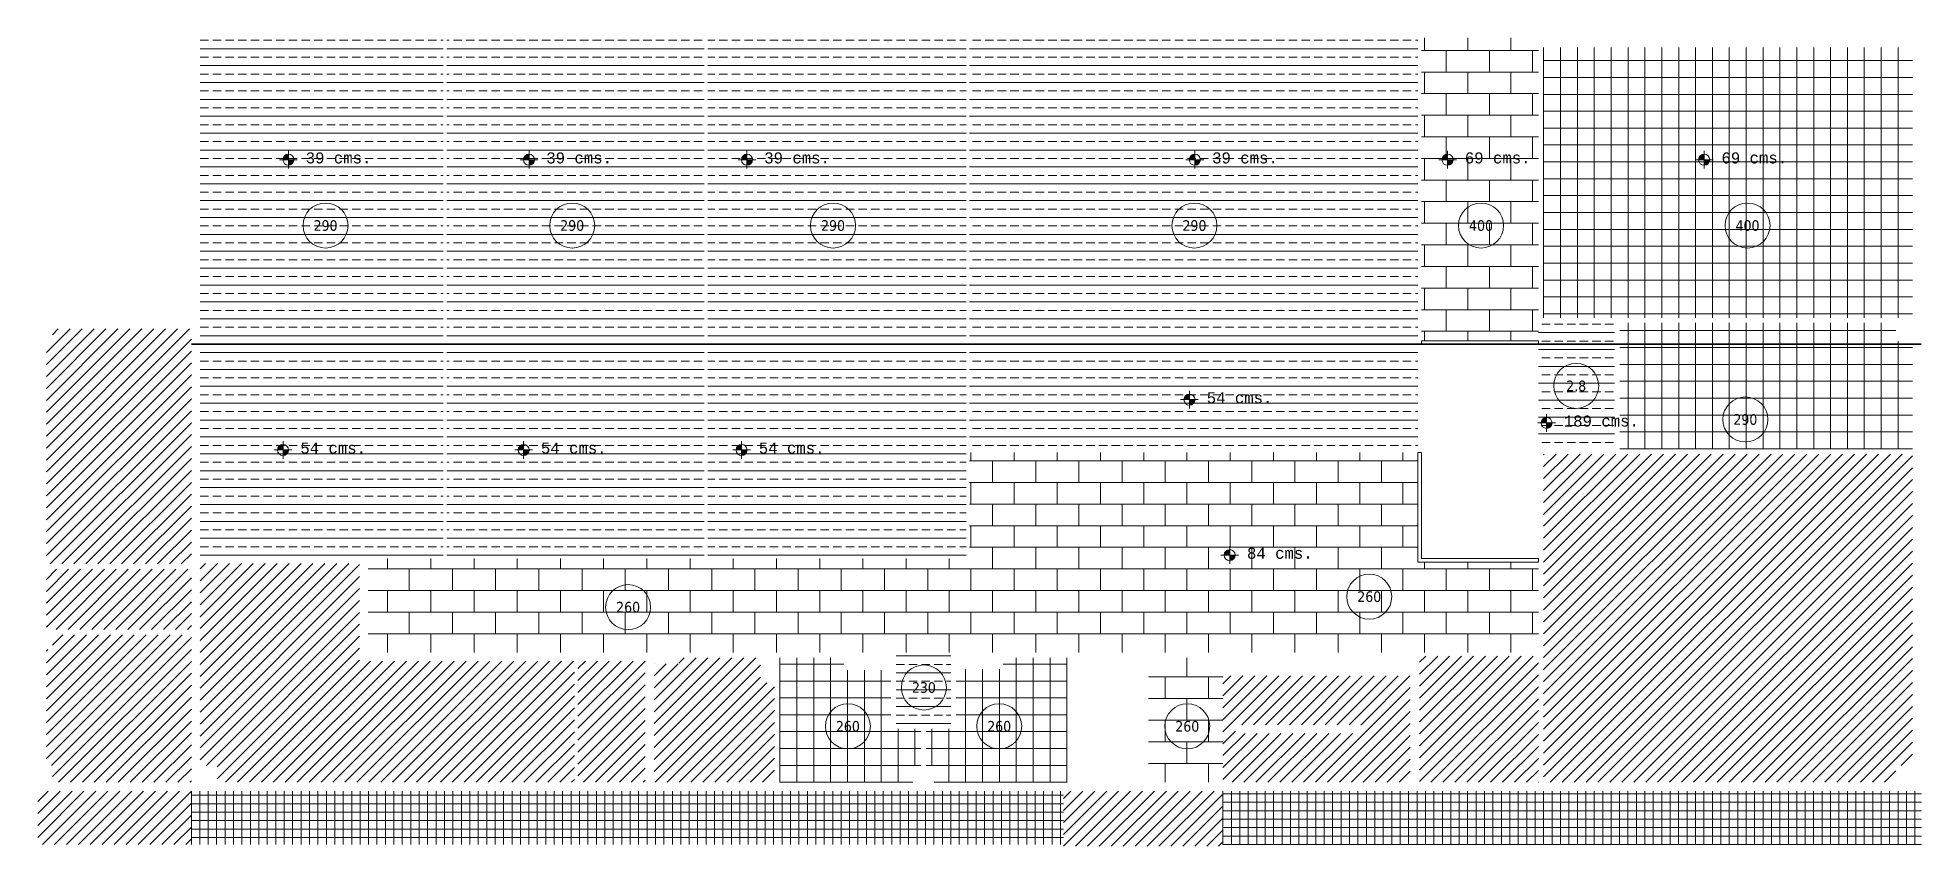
# Model space of a CAD drawing. Header units: millimetres. Extents: x 3383 to 4292, y 1469 to 1637.
# Drawn here: x 3550.4 to 3603.6, y 1542.8 to 1565.6 of the extents above; entities that cross this region are included whole.
import ezdxf
from ezdxf.enums import TextEntityAlignment as Align

# ---------------------------------------------------------------- set-up
doc = ezdxf.new("R2010")
doc.units = ezdxf.units.MM
doc.header["$LTSCALE"] = 0.0035
doc.linetypes.add('ACAD_ISO02W100', pattern=[15, 12, -3])
doc.layers.get('0').update_dxf_attribs({"lineweight": 5})
for name, color, linetype, lineweight in [('AT_heraklith', 7, 'Continuous', 5), ('AT_practicable vinilico', 7, 'Continuous', 5), ('AT_rebocado y pintado', 7, 'Continuous', 5), ('AT_texto', 7, 'Continuous', 5), ('AT_texto @ 0.1', 7, 'Continuous', 5), ('AT_tramex', 7, 'Continuous', 5), ('AT_vinilico continuo', 7, 'Continuous', 5)]:
    doc.layers.add(name, color=color, linetype=linetype, lineweight=lineweight)
doc.styles.get("Standard").update_dxf_attribs({"font": 'LUCON.TTF'})
doc.styles.add('Tahoma', font='TAHOMA.TTF')

# ---------------------------------------------------------------- blocks, each defined once
blk = doc.blocks.new('Símbolo de elevación - Imperial')
at = {"color": 0}
for p, q in [((-0.09491887453623349, 0.1040738519268416), (0.105081125463812, 0.1040738519268416)), ((0.005081125463675562, 0.004073851926818861), (0.005081125463675562, 0.2040738519268643))]:
    blk.add_line(p, q, dxfattribs=at)
at = {"color": 0, "const_width": 0.0625}
for points in [[(0.005081125463675562, 0.1353238519268416, 0.4142135623730951), (-0.02616887453632444, 0.1040738519268416, 1)], [(0.005081125463675562, 0.0728238519268416, 0.4142135623730951), (0.03633112546367556, 0.1040738519268416, 1)]]:
    blk.add_lwpolyline(points, format="xyb", dxfattribs=at)
at = {"color": 0}
blk.add_circle((0.005081125463675562, 0.1040738519268416), 0.0625, dxfattribs=at)
blk = doc.blocks.new('Identificador - Métrico')
blk.add_circle((0, 0), 6.35)
at = {"style": 'Tahoma', "flags": 8}
blk.add_attdef('DETALLE Nº', text='', height=3, dxfattribs=at).set_placement((0, 0), align=Align.MIDDLE_CENTER)

msp = doc.modelspace()

# ---------------------------------------------------------------- hatches: boundary and pattern name
at = {"layer": 'AT_heraklith'}
h = msp.add_hatch(dxfattribs=at)
h.set_pattern_fill('AR-B816', color=256, scale=0.003, style=0)
h.set_pattern_definition([(0, (3603.528531677469, 1565.824570129918), (0, 0.6096), []), (90, (3603.528531677469, 1565.824570129918), (-0.6096, 0.6096), [0.6096, -0.6096])])
h.paths.add_polyline_path([(3583.818530642998, 1548.074539693204), (3581.718531564023, 1548.074539693204), (3581.718531564023, 1544.564570134686), (3583.818530642998, 1544.564570134686)])
h.paths.add_polyline_path([(3592.718531679455, 1565.574570129968), (3589.418531677775, 1565.574570129968), (3589.418531677009, 1557.02457025812), (3592.718531678689, 1557.02457025812)])
h.paths.add_polyline_path([(3576.668531677446, 1550.874570129909), (3559.698531692757, 1550.874570129924), (3559.698531694733, 1548.22457045281), (3592.718531679455, 1548.224570477435), (3592.718531679455, 1550.774570129949), (3589.318531677777, 1550.774570129949), (3589.318531677777, 1553.874570129903), (3576.668531677462, 1553.874570129903)])
at = {"layer": 'AT_practicable vinilico'}
h = msp.add_hatch(dxfattribs=at)
h.set_pattern_fill('ANSI37', color=256, scale=0.15, angle=45, style=0)
h.set_pattern_definition([(90, (3592.868531679455, 1553.974570129911), (-0.47625, 8.326672684688674e-17), []), (180, (3592.868531679455, 1553.974570129911), (-8.326672684688674e-17, -0.47625), [])])
h.paths.add_polyline_path([(3595.018531679455, 1557.524570129925), (3602.803531684485, 1557.524570129925), (3602.803531684485, 1557.025015883217), (3602.803531684485, 1557.010015883217), (3603.278531677476, 1557.010015883217), (3603.278531677476, 1553.974570129911), (3595.018531679455, 1553.974570129912)])
h.paths.add_polyline_path([(3592.868531679455, 1557.674570129926), (3603.278531677477, 1557.674570129926), (3603.278531677477, 1565.294570129918), (3592.868531679455, 1565.294570129918)])
h = msp.add_hatch(dxfattribs=at)
h.set_pattern_fill('ANSI37', color=256, scale=0.15, angle=45, style=0)
h.set_pattern_definition([(90, (3571.318531594697, 1544.564570121576), (-0.47625, 8.326672684688674e-17), []), (180, (3571.318531594697, 1544.564570121576), (-8.326672684688674e-17, -0.47625), [])])
h.paths.add_polyline_path([(3575.443531596613, 1546.074570257184), (3576.293531573646, 1546.074570256666), (3576.293531573646, 1547.754570254917), (3577.618531434793, 1547.754570254917), (3577.618531434793, 1548.074570242544), (3579.418531464274, 1548.074570242544), (3579.418531456068, 1544.564570121576), (3575.668531597472, 1544.564570121576), (3575.668531567093, 1545.030357970056), (3575.443531595532, 1545.030357970289)])
h.paths.add_polyline_path([(3571.318531728951, 1548.074570242975), (3573.118531718495, 1548.074570179489), (3573.118531706327, 1547.729570254916), (3574.443531573645, 1547.729570254916), (3574.443531574656, 1546.074570256666), (3575.293531596612, 1546.074570255786), (3575.293531595532, 1545.030357969824), (3575.06853159505, 1545.030357970056), (3575.068531598299, 1544.564570142995), (3571.318531594697, 1544.564570286429)])
at = {"layer": 'AT_rebocado y pintado'}
h = msp.add_hatch(dxfattribs=at)
h.set_pattern_fill('ANSI31', color=256, scale=0.075, style=0)
h.set_pattern_definition([(45, (3550.623026631461, 1544.564570123623), (-0.1683798022700466, 0.1683798022700466), [])])
h.paths.add_polyline_path([(3554.95853167747, 1550.734570129913), (3559.458531694719, 1550.734570129901), (3559.458531685544, 1547.98457038359), (3565.468531550841, 1547.984570366541), (3565.518531735777, 1547.984570363371), (3565.518531724366, 1544.564570129919), (3555.433531684481, 1544.564570129919), (3555.433531684481, 1545.039570129919), (3554.958531677471, 1545.039570129919)])
h.paths.add_polyline_path([(3550.623026631461, 1548.309570129921), (3550.788026631461, 1548.309570129921), (3550.788026631461, 1548.724570129921), (3554.708531677477, 1548.72457012992), (3554.708531677477, 1544.564570129913), (3550.78802663146, 1544.564570129919), (3550.788026631461, 1545.039570129919), (3550.623026631461, 1545.039570129919)])
h.paths.add_polyline_path([(3550.623026631461, 1548.874570129921), (3554.708531677477, 1548.874570129921), (3554.708531677477, 1550.574570129927), (3550.623026631461, 1550.574570129927)])
h.paths.add_polyline_path([(3550.623026631461, 1550.724570129927), (3554.708531677477, 1550.724570129927), (3554.708531677477, 1557.355015883238), (3550.788026631462, 1557.355015883238), (3550.788026631462, 1557.010015883237), (3550.623026631461, 1557.010015883237)])
h.paths.add_polyline_path([(3565.618531735777, 1547.984570360588), (3567.518531724366, 1547.984570360588), (3567.518531724366, 1544.564570123623), (3565.618531735777, 1544.564570123623)])
h.paths.add_polyline_path([(3567.768531724366, 1547.904570254917), (3568.468531724366, 1547.904570254917), (3568.468531724366, 1548.07457031841), (3570.768531595535, 1548.074570166212), (3570.768531348389, 1547.374569876024), (3571.16853159537, 1547.374569876024), (3571.168531594697, 1544.564570129918), (3567.768531724365, 1544.564570129919)])
h.paths.add_polyline_path([(3589.368531677763, 1544.564570129919), (3592.718531679455, 1544.564570129919), (3592.718531679455, 1548.124570477436), (3589.368531677763, 1548.124570477436)])
h.paths.add_polyline_path([(3592.868531679455, 1553.824570129911), (3603.278531677476, 1553.824570129911), (3603.278531677476, 1545.039570129899), (3602.803531684484, 1545.039570129899), (3602.803531684484, 1544.564570129919), (3592.868531679455, 1544.564570129919)])
h = msp.add_hatch(dxfattribs=at)
h.set_pattern_fill('ANSI31', color=256, scale=0.075, style=0)
h.set_pattern_definition([(45, (3581.718531564023, 1544.564570134686), (-0.1683798022700466, 0.1683798022700466), [])])
h.paths.add_polyline_path([(3584.168531628254, 1546.184570134686), (3587.708531628256, 1546.184570134686), (3587.708531628256, 1545.944570134686), (3584.168531628254, 1545.944570134686)], flags=16)
h.paths.add_polyline_path([(3583.818530642203, 1547.564570874552), (3589.10353167093, 1547.564570874552), (3589.10353167093, 1544.564570138053), (3583.818530642203, 1544.564570138053)])
h = msp.add_hatch(dxfattribs=at)
h.set_pattern_fill('ANSI31', color=256, scale=0.075, style=0)
h.set_pattern_definition([(45, (3550.373026631463, 1543.008272825168), (-0.1683798022700466, 0.1683798022700466), [])])
h.paths.add_polyline_path([(3550.373026631463, 1544.314570129919), (3554.708531677477, 1544.314570129919), (3554.708531677477, 1542.808272825168), (3550.373026631463, 1542.808272825168)])
h = msp.add_hatch(dxfattribs=at)
h.set_pattern_fill('ANSI31', color=256, scale=0.075, style=0)
h.set_pattern_definition([(45, (3579.318531591612, 1542.758272824817), (-0.1683798022700466, 0.1683798022700466), [])])
h.paths.add_polyline_path([(3579.318531591612, 1542.758272824817), (3583.818530385195, 1542.758272824817), (3583.818530385195, 1544.314570129919), (3579.318531591612, 1544.314570129919)])
at = {"layer": 'AT_tramex'}
h = msp.add_hatch(dxfattribs=at)
h.set_pattern_fill('ANSI37', color=256, scale=0.075, angle=45, style=0)
h.set_pattern_definition([(90, (3554.708531677477, 1543.008272825168), (-0.238125, 4.163336342344337e-17), []), (180, (3554.708531677477, 1543.008272825168), (-4.163336342344337e-17, -0.238125), [])])
h.paths.add_polyline_path([(3554.708531677477, 1542.808272825168), (3579.318531591612, 1542.808272836305), (3579.318531591612, 1544.314570129912), (3554.708531677477, 1544.314570129913)])
h = msp.add_hatch(dxfattribs=at)
h.set_pattern_fill('ANSI37', color=256, scale=0.075, angle=45, style=0)
h.set_pattern_definition([(90, (3583.818530385195, 1542.808272836305), (-0.238125, 4.163336342344337e-17), []), (180, (3583.818530385195, 1542.808272836305), (-4.163336342344337e-17, -0.238125), [])])
h.paths.add_polyline_path([(3583.818530385195, 1542.808272836305), (3603.52853167747, 1542.808272836305), (3603.52853167747, 1544.314570129912), (3583.818530385195, 1544.314570129912)])
at = {"layer": 'AT_vinilico continuo'}
h = msp.add_hatch(dxfattribs=at)
h.set_pattern_fill('BRASS', color=256, scale=0.075, style=0)
h.set_pattern_definition([(0, (3554.958531677471, 1550.97457012991), (0, 0.47625), []), (0, (3554.958531677471, 1551.21269512991), (0, 0.47625), [0.238125, -0.1190625])])
h.paths.add_polyline_path([(3554.958531677471, 1550.974570129913), (3561.818531679064, 1550.974570129913), (3561.818531679064, 1565.574570129918), (3554.958531677471, 1565.574570129918)])
h.paths.add_polyline_path([(3561.918531679064, 1565.574570129918), (3569.178531684177, 1565.574570129918), (3569.178531684177, 1550.97457012991), (3561.918531679064, 1550.97457012991)])
h.paths.add_polyline_path([(3569.278531684177, 1550.97457012991), (3576.568531677507, 1550.97457012991), (3576.568531677507, 1565.574570129918), (3569.278531684177, 1565.574570129918)])
h.paths.add_polyline_path([(3576.668531677506, 1565.574570129918), (3589.318531677775, 1565.574570129918), (3589.318531677775, 1553.974570129895), (3576.668531677506, 1553.974570129895)])
h = msp.add_hatch(dxfattribs=at)
h.set_pattern_fill('BRASS', color=256, scale=0.075, style=0)
h.set_pattern_definition([(0, (3603.52853167747, 1565.824570129918), (0, 0.47625), []), (0, (3603.52853167747, 1566.062695129918), (0, 0.47625), [0.238125, -0.1190625])])
h.paths.add_polyline_path([(3592.718531679354, 1553.974570129912), (3594.868531679456, 1553.974570129912), (3594.868531679456, 1557.524570129925), (3592.718531679354, 1557.524570129925)])
h = msp.add_hatch(dxfattribs=at)
h.set_pattern_fill('BRASS', color=256, scale=0.075, style=0)
h.set_pattern_definition([(0, (3574.593531573646, 1546.224570256666), (0, 0.47625), []), (0, (3574.593531573646, 1546.462695256666), (0, 0.47625), [0.238125, -0.1190625])])
h.paths.add_polyline_path([(3574.593531573646, 1546.224570256666), (3576.143531573646, 1546.224570256666), (3576.143531573646, 1548.224570244421), (3574.593531573646, 1548.224570244421)])

# ---------------------------------------------------------------- linework, layer by layer
at = {"layer": 'AT_texto', "linetype": 'ACAD_ISO02W100', "ltscale": 10, "const_width": 0.05}
msp.add_lwpolyline([(3554.708531677478, 1556.924570573491), (3603.528530630817, 1556.924570129918)], dxfattribs=at)
at = {"layer": 'AT_vinilico continuo'}
for points in [[(3592.718531679438, 1556.924570229528), (3589.418531677009, 1556.924570229528), (3589.418531677009, 1557.02457025812), (3592.718531679438, 1557.02457025812)], [(3589.418531677777, 1553.874570129903), (3589.318531677777, 1553.874570129903), (3589.318531677777, 1550.774570129949), (3592.718531679455, 1550.774570129949), (3592.718531679455, 1550.874570129945), (3589.418531677773, 1550.874570129945)]]:
    msp.add_lwpolyline(points, close=True, dxfattribs=at)

# ---------------------------------------------------------------- block references
at = {"layer": 'AT_texto @ 0.1'}
ref = msp.add_blockref('Símbolo de elevación - Imperial', (3557.436033650021, 1561.870016017388), dxfattribs=dict(at, xscale=2.5, yscale=2.5, zscale=2.5))
ref.add_attrib('ELEVACIÓN', '39 cms.', (3557.936033650014, 1562.026266017388), dxfattribs={"layer": '0', "color": 0, "height": 0.3125})
ref = msp.add_blockref('Símbolo de elevación - Imperial', (3564.225288613263, 1561.870016017388), dxfattribs=dict(at, xscale=2.5, yscale=2.5, zscale=2.5))
ref.add_attrib('ELEVACIÓN', '39 cms.', (3564.725288613256, 1562.026266017388), dxfattribs={"layer": '0', "color": 0, "height": 0.3125})
ref = msp.add_blockref('Símbolo de elevación - Imperial', (3570.374051563718, 1561.870016017388), dxfattribs=dict(at, xscale=2.5, yscale=2.5, zscale=2.5))
ref.add_attrib('ELEVACIÓN', '39 cms.', (3570.874051563711, 1562.026266017388), dxfattribs={"layer": '0', "color": 0, "height": 0.3125})
ref = msp.add_blockref('Símbolo de elevación - Imperial', (3583.013168401423, 1561.870016017388), dxfattribs=dict(at, xscale=2.5, yscale=2.5, zscale=2.5))
ref.add_attrib('ELEVACIÓN', '39 cms.', (3583.513168401416, 1562.026266017388), dxfattribs={"layer": '0', "color": 0, "height": 0.3125})
ref = msp.add_blockref('Símbolo de elevación - Imperial', (3590.14484675233, 1561.870016017388), dxfattribs=dict(at, xscale=2.5, yscale=2.5, zscale=2.5))
ref.add_attrib('ELEVACIÓN', '69 cms.', (3590.644846752322, 1562.026266017388), dxfattribs={"layer": '0', "color": 0, "height": 0.3125})
ref = msp.add_blockref('Símbolo de elevación - Imperial', (3597.386200131208, 1561.870016017388), dxfattribs=dict(at, xscale=2.5, yscale=2.5, zscale=2.5))
ref.add_attrib('ELEVACIÓN', '69 cms.', (3597.886200131201, 1562.026266017388), dxfattribs={"layer": '0', "color": 0, "height": 0.3125})
ref = msp.add_blockref('Identificador - Métrico', (3558.496090254478, 1560.27505679108), dxfattribs=dict(at, xscale=0.1, yscale=0.1, zscale=0.1))
ref.add_attrib('DETALLE Nº', '290', dxfattribs={"layer": '0', "height": 0.3, "style": 'Tahoma'}).set_placement((3558.496090254478, 1560.27505679108), align=Align.MIDDLE_CENTER)
ref = msp.add_blockref('Identificador - Métrico', (3565.456090256072, 1560.27505679108), dxfattribs=dict(at, xscale=0.1, yscale=0.1, zscale=0.1))
ref.add_attrib('DETALLE Nº', '290', dxfattribs={"layer": '0', "height": 0.3, "style": 'Tahoma'}).set_placement((3565.456090256072, 1560.27505679108), align=Align.MIDDLE_CENTER)
ref = msp.add_blockref('Identificador - Métrico', (3572.816090261184, 1560.27505679108), dxfattribs=dict(at, xscale=0.1, yscale=0.1, zscale=0.1))
ref.add_attrib('DETALLE Nº', '290', dxfattribs={"layer": '0', "height": 0.3, "style": 'Tahoma'}).set_placement((3572.816090261184, 1560.27505679108), align=Align.MIDDLE_CENTER)
ref = msp.add_blockref('Identificador - Métrico', (3583.013727535496, 1560.275056790994), dxfattribs=dict(at, xscale=0.1, yscale=0.1, zscale=0.1))
ref.add_attrib('DETALLE Nº', '290', dxfattribs={"layer": '0', "height": 0.3, "style": 'Tahoma'}).set_placement((3583.013727535496, 1560.275056790994), align=Align.MIDDLE_CENTER)
ref = msp.add_blockref('Identificador - Métrico', (3591.101377827858, 1560.275056790994), dxfattribs=dict(at, xscale=0.1, yscale=0.1, zscale=0.1))
ref.add_attrib('DETALLE Nº', '400', dxfattribs={"layer": '0', "height": 0.3, "style": 'Tahoma'}).set_placement((3591.101377827858, 1560.275056790994), align=Align.MIDDLE_CENTER)
ref = msp.add_blockref('Identificador - Métrico', (3598.621062925933, 1560.275056790994), dxfattribs=dict(at, xscale=0.1, yscale=0.1, zscale=0.1))
ref.add_attrib('DETALLE Nº', '400', dxfattribs={"layer": '0', "height": 0.3, "style": 'Tahoma'}).set_placement((3598.621062925933, 1560.275056790994), align=Align.MIDDLE_CENTER)
ref = msp.add_blockref('Identificador - Métrico', (3593.786941795868, 1555.749570129919), dxfattribs=dict(at, xscale=0.1, yscale=0.1, zscale=0.1))
ref.add_attrib('DETALLE Nº', '2.8', dxfattribs={"layer": '0', "height": 0.3, "style": 'Tahoma'}).set_placement((3593.786941795868, 1555.749570129919), align=Align.MIDDLE_CENTER)
ref = msp.add_blockref('Símbolo de elevación - Imperial', (3582.86137109049, 1555.100891211333), dxfattribs=dict(at, xscale=2.5, yscale=2.5, zscale=2.5))
ref.add_attrib('ELEVACIÓN', '54 cms.', (3583.361371090483, 1555.257141211333), dxfattribs={"layer": '0', "color": 0, "height": 0.3125})
ref = msp.add_blockref('Identificador - Métrico', (3598.560519303275, 1554.802371021986), dxfattribs=dict(at, xscale=0.1, yscale=0.1, zscale=0.1))
ref.add_attrib('DETALLE Nº', '290', dxfattribs={"layer": '0', "height": 0.3, "style": 'Tahoma'}).set_placement((3598.560519303275, 1554.802371021986), align=Align.MIDDLE_CENTER)
ref = msp.add_blockref('Símbolo de elevación - Imperial', (3592.937627148131, 1554.445437841143), dxfattribs=dict(at, xscale=2.5, yscale=2.5, zscale=2.5))
ref.add_attrib('ELEVACIÓN', '189 cms.', (3593.437627148123, 1554.601687841143), dxfattribs={"layer": '0', "color": 0, "height": 0.3125})
ref = msp.add_blockref('Símbolo de elevación - Imperial', (3557.284236339088, 1553.681976300082), dxfattribs=dict(at, xscale=2.5, yscale=2.5, zscale=2.5))
ref.add_attrib('ELEVACIÓN', '54 cms.', (3557.784236339081, 1553.838226300082), dxfattribs={"layer": '0', "color": 0, "height": 0.3125})
ref = msp.add_blockref('Símbolo de elevación - Imperial', (3564.07349130233, 1553.681976300082), dxfattribs=dict(at, xscale=2.5, yscale=2.5, zscale=2.5))
ref.add_attrib('ELEVACIÓN', '54 cms.', (3564.573491302323, 1553.838226300082), dxfattribs={"layer": '0', "color": 0, "height": 0.3125})
ref = msp.add_blockref('Símbolo de elevación - Imperial', (3570.222254252785, 1553.681976300082), dxfattribs=dict(at, xscale=2.5, yscale=2.5, zscale=2.5))
ref.add_attrib('ELEVACIÓN', '54 cms.', (3570.722254252778, 1553.838226300082), dxfattribs={"layer": '0', "color": 0, "height": 0.3125})
ref = msp.add_blockref('Símbolo de elevación - Imperial', (3583.997263627141, 1550.714504776928), dxfattribs=dict(at, xscale=2.5, yscale=2.5, zscale=2.5))
ref.add_attrib('ELEVACIÓN', '84 cms.', (3584.497263627134, 1550.870754776928), dxfattribs={"layer": '0', "color": 0, "height": 0.3125})
ref = msp.add_blockref('Identificador - Métrico', (3587.947699025752, 1549.802793454868), dxfattribs=dict(at, xscale=0.1, yscale=0.1, zscale=0.1))
ref.add_attrib('DETALLE Nº', '260', dxfattribs={"layer": '0', "height": 0.3, "style": 'Tahoma'}).set_placement((3587.947699025752, 1549.802793454868), align=Align.MIDDLE_CENTER)
ref = msp.add_blockref('Identificador - Métrico', (3567.034028606349, 1549.506692713583), dxfattribs=dict(at, xscale=0.1, yscale=0.1, zscale=0.1))
ref.add_attrib('DETALLE Nº', '260', dxfattribs={"layer": '0', "height": 0.3, "style": 'Tahoma'}).set_placement((3567.034028606349, 1549.506692713583), align=Align.MIDDLE_CENTER)
ref = msp.add_blockref('Identificador - Métrico', (3575.380374449826, 1547.239280446035), dxfattribs=dict(at, xscale=0.1, yscale=0.1, zscale=0.1))
ref.add_attrib('DETALLE Nº', '230', dxfattribs={"layer": '0', "height": 0.3, "style": 'Tahoma'}).set_placement((3575.380374449826, 1547.239280446035), align=Align.MIDDLE_CENTER)
ref = msp.add_blockref('Identificador - Métrico', (3573.235349644174, 1546.144401280989), dxfattribs=dict(at, xscale=0.1, yscale=0.1, zscale=0.1))
ref.add_attrib('DETALLE Nº', '260', dxfattribs={"layer": '0', "height": 0.3, "style": 'Tahoma'}).set_placement((3573.235349644174, 1546.144401280989), align=Align.MIDDLE_CENTER)
ref = msp.add_blockref('Identificador - Métrico', (3577.505045778778, 1546.144401280989), dxfattribs=dict(at, xscale=0.1, yscale=0.1, zscale=0.1))
ref.add_attrib('DETALLE Nº', '260', dxfattribs={"layer": '0', "height": 0.3, "style": 'Tahoma'}).set_placement((3577.505045778778, 1546.144401280989), align=Align.MIDDLE_CENTER)
ref = msp.add_blockref('Identificador - Métrico', (3582.812377302987, 1546.144401280989), dxfattribs=dict(at, xscale=0.1, yscale=0.1, zscale=0.1))
ref.add_attrib('DETALLE Nº', '260', dxfattribs={"layer": '0', "height": 0.3, "style": 'Tahoma'}).set_placement((3582.812377302987, 1546.144401280989), align=Align.MIDDLE_CENTER)

doc.saveas('drawing.dxf')
